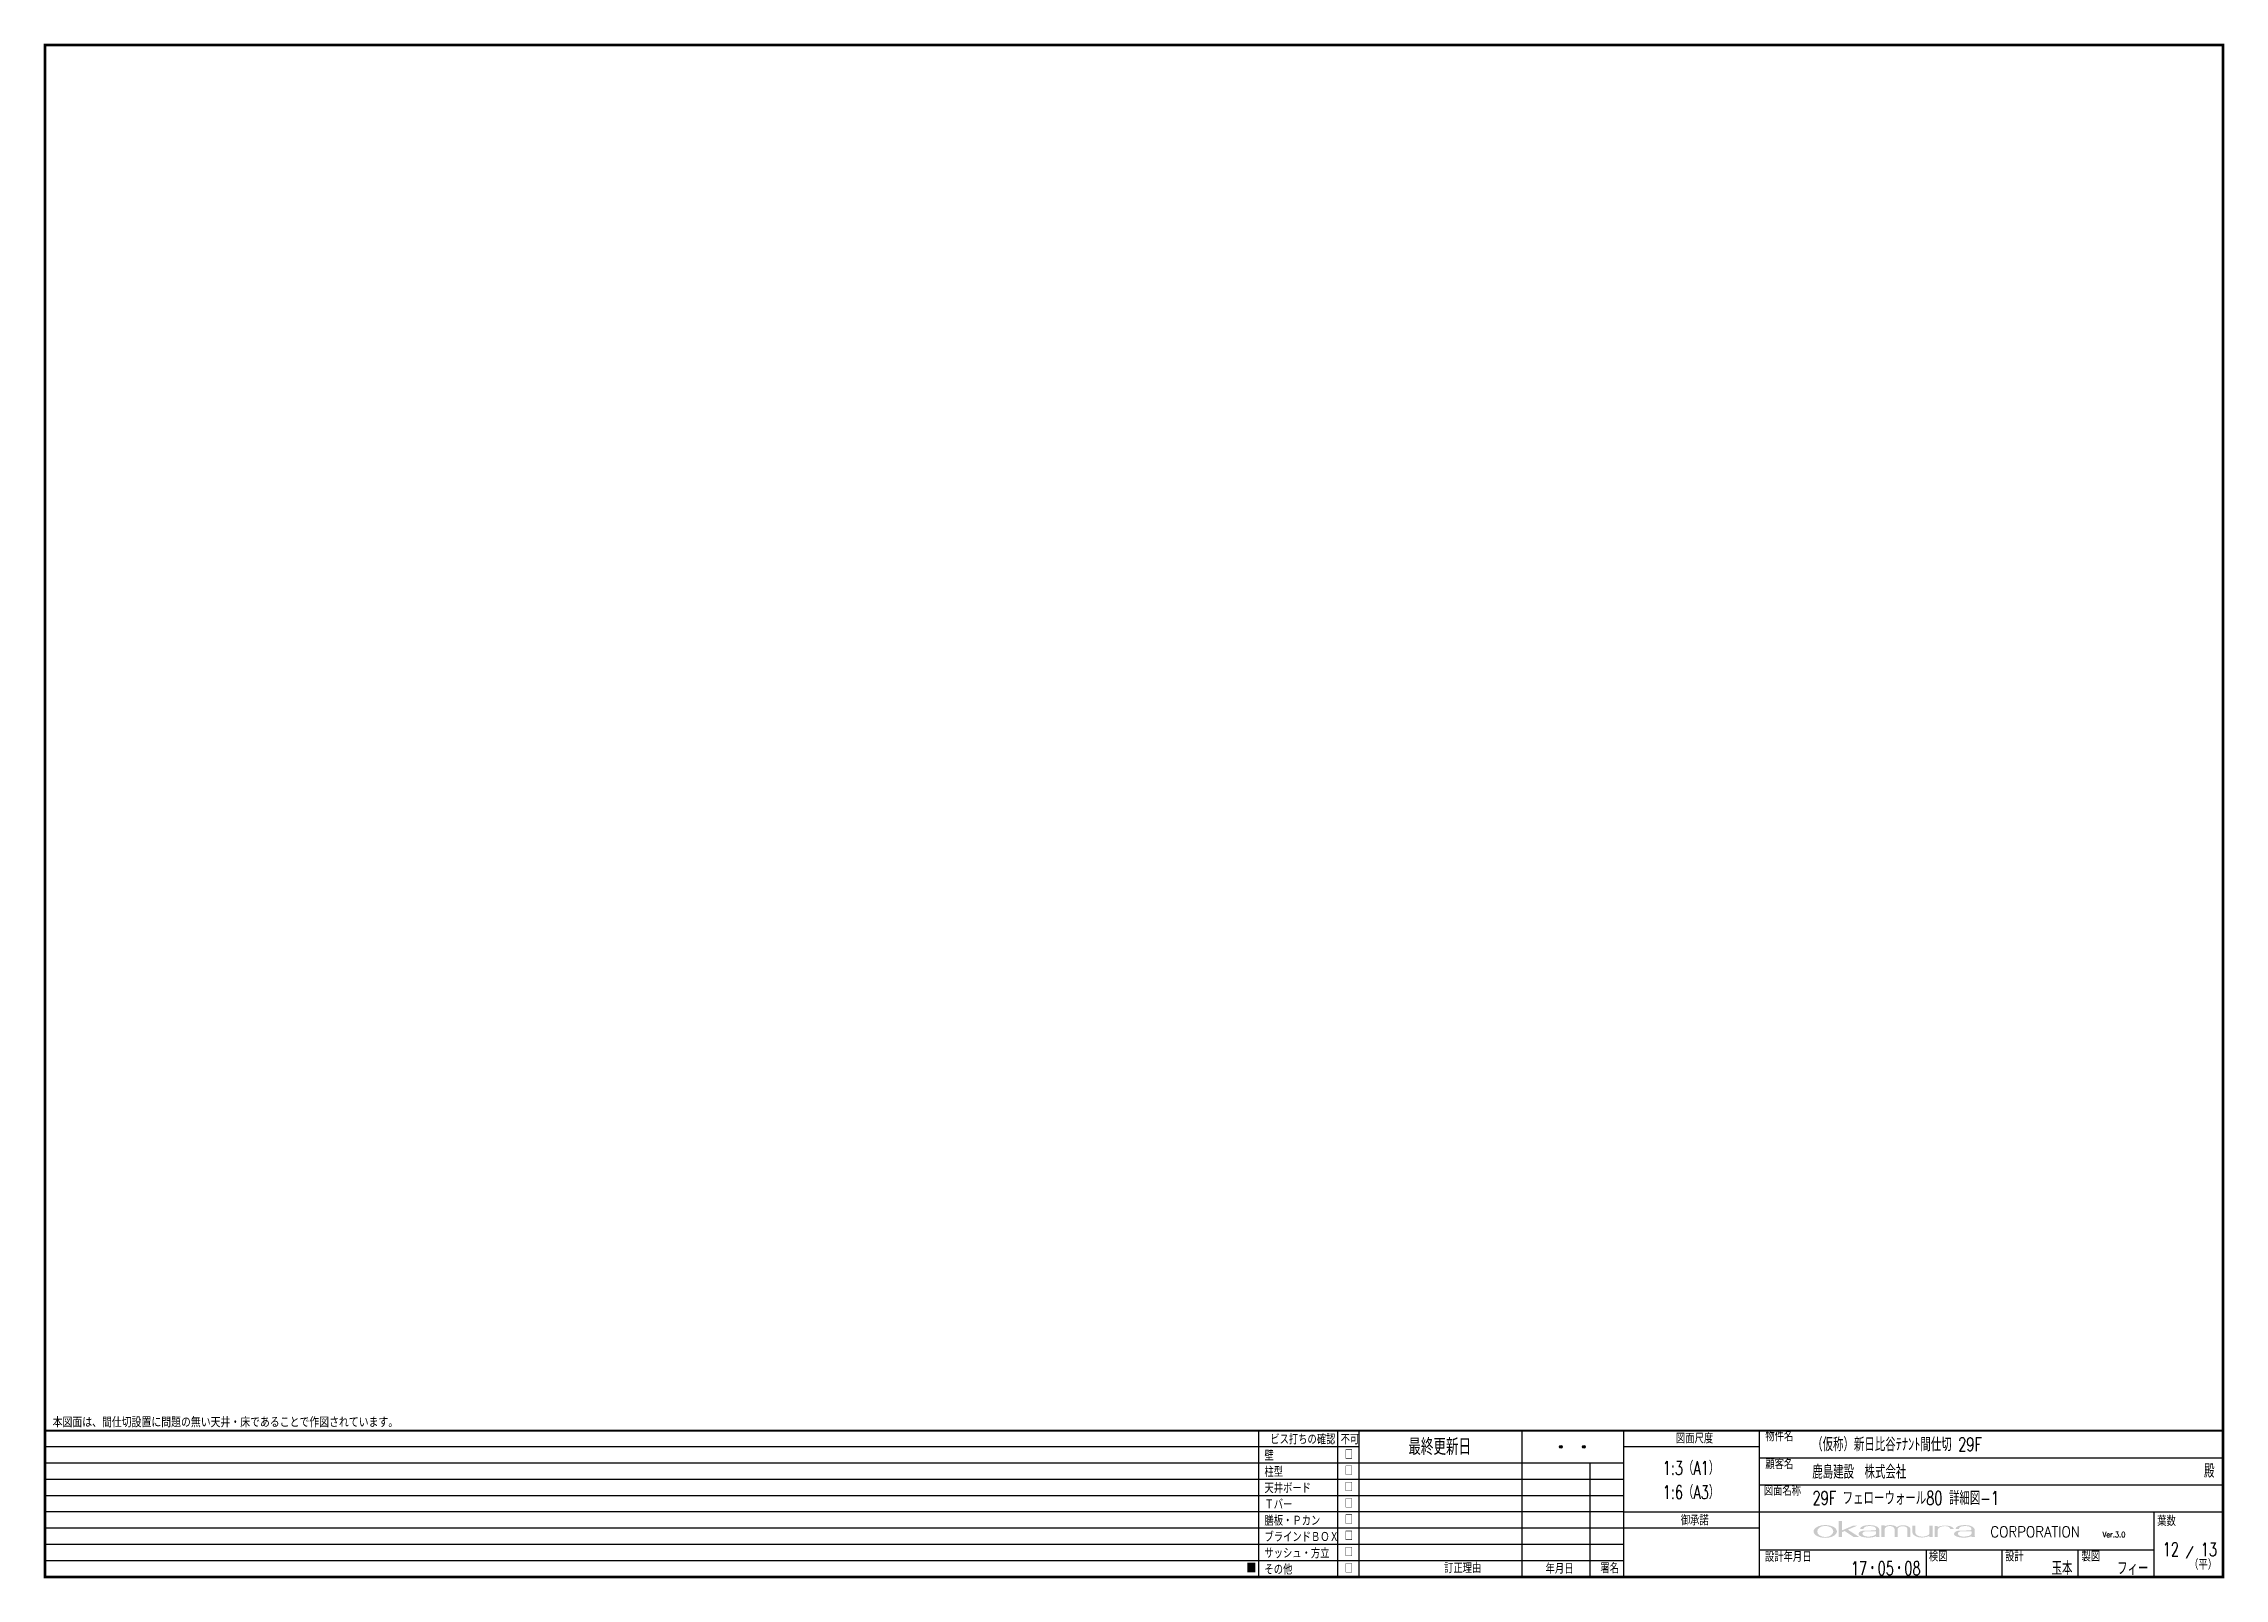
# Model space of a CAD drawing. Extents: x 21 to 47673, y 9 to 26406.
# Drawn here: x 5541 to 7953, y 11310 to 13008 of the extents above; entities that cross this region are included whole.
import ezdxf
from ezdxf.enums import TextEntityAlignment as Align

# ---------------------------------------------------------------- set-up
doc = ezdxf.new("R2010")
doc.units = 0
doc.header["$LTSCALE"] = 10
doc.layers.add('_図面枠', color=7, linetype='Continuous')
doc.layers.add('_図面補足', color=3, linetype='Continuous')
doc.styles.add('OKAMURA', font='simplex8.shx', dxfattribs={"width": 0.7, "bigfont": 'BIGFONT.shx'})
doc.styles.get("Standard").update_dxf_attribs({"font": 'simplex8.shx', "bigfont": 'BIGFONT.shx'})

# ---------------------------------------------------------------- blocks, each defined once
blk = doc.blocks.new('Zuwaku_A1')
at = {"layer": '_図面枠', "linetype": 'Continuous'}
h = blk.add_hatch(color=7, dxfattribs=at)
edge = h.paths.add_edge_path()
edge.add_ellipse((656.35, 16.81), major_axis=(-4.3, 0), ratio=0.54777, start_angle=0, end_angle=360)
edge = h.paths.add_edge_path(flags=16)
edge.add_ellipse((656.35, 16.81), major_axis=(-2.96, 0), ratio=0.693584, start_angle=0, end_angle=360)
h.paths.add_polyline_path([(664.66, 17.47), (668.1, 18.92), (666.56, 18.92), (662.5, 17.2), (662.51, 20.72), (661.35, 20.72), (661.35, 14.72), (662.51, 14.72), (662.51, 16.55), (663.49, 16.97), (666.91, 14.72), (668.96, 14.72)])
edge = h.paths.add_edge_path()
edge.add_spline(control_points=[(676.26, 15.22), (676.26, 15.22), (676.26, 17.51), (676.26, 17.51)], knot_values=[0, 0, 0, 0, 1, 1, 1, 1], degree=3, periodic=0)
edge.add_spline(control_points=[(676.26, 17.51), (676.26, 18.11), (675.3, 19.17), (672.72, 19.17)], knot_values=[1, 1, 1, 1, 2, 2, 2, 2], degree=3, periodic=0)
edge.add_spline(control_points=[(672.72, 19.17), (670.78, 19.17), (669.21, 18.67), (669.21, 17.73)], knot_values=[2, 2, 2, 2, 3, 3, 3, 3], degree=3, periodic=0)
edge.add_line((669.21, 17.73), (670.42, 17.73))
edge.add_spline(control_points=[(670.42, 17.73), (670.42, 17.89), (670.53, 18.83), (672.75, 18.83)], knot_values=[5, 5, 5, 5, 6, 6, 6, 6], degree=3, periodic=0)
edge.add_spline(control_points=[(672.75, 18.83), (674.87, 18.83), (674.98, 18.01), (675.06, 17.73)], knot_values=[6, 6, 6, 6, 7, 7, 7, 7], degree=3, periodic=0)
edge.add_spline(control_points=[(675.06, 17.73), (675.06, 17.73), (675.11, 17.5), (675.02, 17.39)], knot_values=[7, 7, 7, 7, 8, 8, 8, 8], degree=3, periodic=0)
edge.add_spline(control_points=[(675.02, 17.39), (674.89, 17.22), (674.39, 17.22), (674.39, 17.22)], knot_values=[8, 8, 8, 8, 9, 9, 9, 9], degree=3, periodic=0)
edge.add_spline(control_points=[(674.39, 17.22), (673.93, 17.13), (670.82, 17.15), (670.82, 17.15)], knot_values=[9, 9, 9, 9, 10, 10, 10, 10], degree=3, periodic=0)
edge.add_spline(control_points=[(670.82, 17.15), (670.08, 17.15), (668.59, 16.77), (668.59, 15.89)], knot_values=[10, 10, 10, 10, 11, 11, 11, 11], degree=3, periodic=0)
edge.add_spline(control_points=[(668.59, 15.89), (668.59, 15.13), (670.18, 14.52), (672.15, 14.52)], knot_values=[11, 11, 11, 11, 12, 12, 12, 12], degree=3, periodic=0)
edge.add_spline(control_points=[(672.15, 14.52), (673.24, 14.52), (674.22, 14.71), (674.88, 15.01)], knot_values=[12, 12, 12, 12, 13, 13, 13, 13], degree=3, periodic=0)
edge.add_spline(control_points=[(674.88, 15.01), (674.88, 15.01), (675.02, 15.08), (675.06, 14.98)], knot_values=[13, 13, 13, 13, 14, 14, 14, 14], degree=3, periodic=0)
edge.add_spline(control_points=[(675.06, 14.98), (675.09, 14.87), (675.22, 14.75), (675.36, 14.75), (675.51, 14.75), (676.3, 14.75), (676.3, 14.75)], knot_values=[14, 14, 14, 14, 15, 15, 15, 16, 16, 16, 16], degree=3, periodic=0)
edge.add_spline(control_points=[(676.3, 14.75), (676.3, 14.75), (676.37, 14.75), (676.37, 14.79), (676.37, 14.84), (676.26, 15.09), (676.26, 15.22)], knot_values=[16, 16, 16, 16, 17, 17, 17, 18, 18, 18, 18], degree=3, periodic=0)
edge = h.paths.add_edge_path(flags=16)
edge.add_spline(control_points=[(670.06, 15.97), (670.06, 16.26), (670.35, 16.87), (671.31, 16.87)], knot_values=[3, 3, 3, 3, 4, 4, 4, 4], degree=3, periodic=0)
edge.add_spline(control_points=[(671.31, 16.87), (671.31, 16.87), (674.93, 16.87), (674.93, 16.87)], knot_values=[4, 4, 4, 4, 5, 5, 5, 5], degree=3, periodic=0)
edge.add_spline(control_points=[(674.93, 16.87), (675.02, 16.87), (675.09, 16.8), (675.09, 16.72)], knot_values=[5, 5, 5, 5, 6, 6, 6, 6], degree=3, periodic=0)
edge.add_spline(control_points=[(675.09, 16.72), (675.09, 16.72), (675.09, 16.72), (675.09, 16.72)], knot_values=[6, 6, 6, 6, 7, 7, 7, 7], degree=3, periodic=0)
edge.add_spline(control_points=[(675.09, 16.72), (675.09, 16.72), (675.09, 15.97), (675.09, 15.97)], knot_values=[0, 0, 0, 0, 1, 1, 1, 1], degree=3, periodic=0)
edge.add_spline(control_points=[(675.09, 15.97), (675.09, 15.37), (673.57, 14.9), (672.22, 14.9)], knot_values=[1, 1, 1, 1, 2, 2, 2, 2], degree=3, periodic=0)
edge.add_spline(control_points=[(672.22, 14.9), (671.02, 14.9), (670.06, 15.37), (670.06, 15.97)], knot_values=[2, 2, 2, 2, 3, 3, 3, 3], degree=3, periodic=0)
edge = h.paths.add_edge_path()
edge.add_spline(control_points=[(678.22, 17.51), (678.24, 18.31), (679.09, 18.82), (680.09, 18.82)], knot_values=[8, 8, 8, 8, 9, 9, 9, 9], degree=3, periodic=0)
edge.add_spline(control_points=[(680.09, 18.82), (681.11, 18.82), (681.88, 18.27), (681.88, 17.77)], knot_values=[9, 9, 9, 9, 10, 10, 10, 10], degree=3, periodic=0)
edge.add_spline(control_points=[(681.88, 17.77), (681.88, 17.77), (681.88, 14.72), (681.88, 14.72)], knot_values=[10, 10, 10, 10, 11, 11, 11, 11], degree=3, periodic=0)
edge.add_spline(control_points=[(681.88, 14.72), (681.88, 14.72), (682.99, 14.72), (682.99, 14.72)], knot_values=[11, 11, 11, 11, 12, 12, 12, 12], degree=3, periodic=0)
edge.add_spline(control_points=[(682.99, 14.72), (682.99, 14.72), (682.99, 17.65), (682.99, 17.65)], knot_values=[12, 12, 12, 12, 13, 13, 13, 13], degree=3, periodic=0)
edge.add_spline(control_points=[(682.99, 17.65), (682.99, 17.65), (682.99, 17.65), (682.99, 17.65)], knot_values=[13, 13, 13, 13, 13.99999, 13.99999, 13.99999, 13.99999], degree=3, periodic=0)
edge.add_spline(control_points=[(682.99, 17.65), (682.99, 18.08), (683.82, 18.76), (684.83, 18.76)], knot_values=[14, 14, 14, 14, 15, 15, 15, 15], degree=3, periodic=0)
edge.add_spline(control_points=[(684.83, 18.76), (685.85, 18.76), (686.62, 18.31), (686.62, 17.8)], knot_values=[15, 15, 15, 15, 16, 16, 16, 16], degree=3, periodic=0)
edge.add_spline(control_points=[(686.62, 17.8), (686.62, 17.8), (686.62, 14.71), (686.62, 14.71)], knot_values=[16, 16, 16, 16, 17, 17, 17, 17], degree=3, periodic=0)
edge.add_spline(control_points=[(686.62, 14.71), (686.62, 14.71), (687.73, 14.71), (687.73, 14.71)], knot_values=[17, 17, 17, 17, 18, 18, 18, 18], degree=3, periodic=0)
edge.add_spline(control_points=[(687.73, 14.71), (687.73, 14.71), (687.73, 17.81), (687.73, 17.81)], knot_values=[18, 18, 18, 18, 19, 19, 19, 19], degree=3, periodic=0)
edge.add_spline(control_points=[(687.73, 17.81), (687.73, 18.33), (686.53, 19.13), (685.11, 19.13)], knot_values=[19, 19, 19, 19, 20, 20, 20, 20], degree=3, periodic=0)
edge.add_spline(control_points=[(685.11, 19.13), (684.1, 19.13), (683.18, 18.79), (682.75, 18.35)], knot_values=[0, 0, 0, 0, 1, 1, 1, 1], degree=3, periodic=0)
edge.add_spline(control_points=[(682.75, 18.35), (682.32, 18.9), (681.51, 19.16), (680.37, 19.16)], knot_values=[1, 1, 1, 1, 2, 2, 2, 2], degree=3, periodic=0)
edge.add_spline(control_points=[(680.37, 19.16), (679.61, 19.16), (678.81, 19), (678.24, 18.74)], knot_values=[2, 2, 2, 2, 3, 3, 3, 3], degree=3, periodic=0)
edge.add_spline(control_points=[(678.24, 18.74), (678.24, 18.74), (678.24, 19.07), (678.24, 19.07)], knot_values=[3, 3, 3, 3, 4, 4, 4, 4], degree=3, periodic=0)
edge.add_spline(control_points=[(678.24, 19.07), (678.24, 19.07), (677.06, 19.07), (677.06, 19.07)], knot_values=[4, 4, 4, 4, 5, 5, 5, 5], degree=3, periodic=0)
edge.add_spline(control_points=[(677.06, 19.07), (677.06, 19.07), (677.06, 14.72), (677.06, 14.72)], knot_values=[5, 5, 5, 5, 6, 6, 6, 6], degree=3, periodic=0)
edge.add_spline(control_points=[(677.06, 14.72), (677.06, 14.72), (678.22, 14.72), (678.22, 14.72)], knot_values=[6, 6, 6, 6, 7, 7, 7, 7], degree=3, periodic=0)
edge.add_spline(control_points=[(678.22, 14.72), (678.22, 14.72), (678.22, 17.51), (678.22, 17.51)], knot_values=[7, 7, 7, 7, 8, 8, 8, 8], degree=3, periodic=0)
edge = h.paths.add_edge_path()
edge.add_spline(control_points=[(689.57, 16.35), (689.57, 16.35), (689.57, 18.89), (689.57, 18.89)], knot_values=[3, 3, 3, 3, 4, 4, 4, 4], degree=3, periodic=0)
edge.add_spline(control_points=[(689.57, 18.89), (689.57, 18.89), (688.46, 18.89), (688.46, 18.89)], knot_values=[4, 4, 4, 4, 5, 5, 5, 5], degree=3, periodic=0)
edge.add_spline(control_points=[(688.46, 18.89), (688.46, 18.89), (688.46, 16.46), (688.46, 16.46)], knot_values=[5, 5, 5, 5, 6, 6, 6, 6], degree=3, periodic=0)
edge.add_spline(control_points=[(688.46, 16.46), (688.46, 15.53), (689.96, 14.56), (691.9, 14.56)], knot_values=[6, 6, 6, 6, 7, 7, 7, 7], degree=3, periodic=0)
edge.add_spline(control_points=[(691.9, 14.56), (692.86, 14.56), (694.01, 14.84), (694.77, 15.22)], knot_values=[7, 7, 7, 7, 8, 8, 8, 8], degree=3, periodic=0)
edge.add_spline(control_points=[(694.77, 15.22), (694.77, 15.22), (694.76, 14.71), (694.76, 14.71)], knot_values=[8, 8, 8, 8, 9, 9, 9, 9], degree=3, periodic=0)
edge.add_spline(control_points=[(694.76, 14.71), (694.76, 14.71), (695.94, 14.71), (695.94, 14.71)], knot_values=[9, 9, 9, 9, 10, 10, 10, 10], degree=3, periodic=0)
edge.add_spline(control_points=[(695.94, 14.71), (695.94, 14.71), (695.94, 18.89), (695.94, 18.89)], knot_values=[10, 10, 10, 10, 11, 11, 11, 11], degree=3, periodic=0)
edge.add_spline(control_points=[(695.94, 18.89), (695.94, 18.89), (694.78, 18.89), (694.78, 18.89)], knot_values=[11, 11, 11, 11, 12, 12, 12, 12], degree=3, periodic=0)
edge.add_spline(control_points=[(694.78, 18.89), (694.78, 18.89), (694.78, 16.01), (694.78, 16.01)], knot_values=[0, 0, 0, 0, 1, 1, 1, 1], degree=3, periodic=0)
edge.add_spline(control_points=[(694.78, 16.01), (694.69, 15.42), (693.28, 14.88), (692.1, 14.88)], knot_values=[1, 1, 1, 1, 2, 2, 2, 2], degree=3, periodic=0)
edge.add_spline(control_points=[(692.1, 14.88), (690.41, 14.88), (689.57, 15.85), (689.57, 16.35)], knot_values=[2, 2, 2, 2, 3, 3, 3, 3], degree=3, periodic=0)
edge = h.paths.add_edge_path()
edge.add_spline(control_points=[(697.85, 17.5), (697.85, 17.5), (697.86, 17.5), (697.86, 17.5)], knot_values=[6, 6, 6, 6, 6.99999, 6.99999, 6.99999, 6.99999], degree=3, periodic=0)
edge.add_spline(control_points=[(697.86, 17.5), (697.86, 18.11), (699.07, 18.79), (700.55, 18.79)], knot_values=[7, 7, 7, 7, 8, 8, 8, 8], degree=3, periodic=0)
edge.add_spline(control_points=[(700.55, 18.79), (701.81, 18.79), (702.29, 18.22), (702.44, 17.73)], knot_values=[8, 8, 8, 8, 9, 9, 9, 9], degree=3, periodic=0)
edge.add_spline(control_points=[(702.44, 17.73), (702.44, 17.73), (703.75, 17.73), (703.75, 17.73)], knot_values=[9, 9, 9, 9, 10, 10, 10, 10], degree=3, periodic=0)
edge.add_spline(control_points=[(703.75, 17.73), (703.51, 18.42), (702.69, 18.97), (700.56, 18.97)], knot_values=[10, 10, 10, 10, 11, 11, 11, 11], degree=3, periodic=0)
edge.add_spline(control_points=[(700.56, 18.97), (699.45, 18.97), (698.49, 18.76), (697.85, 18.45)], knot_values=[0, 0, 0, 0, 1, 1, 1, 1], degree=3, periodic=0)
edge.add_spline(control_points=[(697.85, 18.45), (697.85, 18.45), (697.85, 18.88), (697.85, 18.88)], knot_values=[1, 1, 1, 1, 2, 2, 2, 2], degree=3, periodic=0)
edge.add_spline(control_points=[(697.85, 18.88), (697.85, 18.88), (696.71, 18.88), (696.71, 18.88)], knot_values=[2, 2, 2, 2, 3, 3, 3, 3], degree=3, periodic=0)
edge.add_spline(control_points=[(696.71, 18.88), (696.71, 18.88), (696.71, 14.72), (696.71, 14.72)], knot_values=[3, 3, 3, 3, 4, 4, 4, 4], degree=3, periodic=0)
edge.add_spline(control_points=[(696.71, 14.72), (696.71, 14.72), (697.85, 14.72), (697.85, 14.72)], knot_values=[4, 4, 4, 4, 5, 5, 5, 5], degree=3, periodic=0)
edge.add_spline(control_points=[(697.85, 14.72), (697.85, 14.72), (697.85, 17.5), (697.85, 17.5)], knot_values=[5, 5, 5, 5, 6, 6, 6, 6], degree=3, periodic=0)
edge = h.paths.add_edge_path()
edge.add_spline(control_points=[(711.44, 15.22), (711.44, 15.22), (711.44, 17.51), (711.44, 17.51)], knot_values=[0, 0, 0, 0, 1, 1, 1, 1], degree=3, periodic=0)
edge.add_spline(control_points=[(711.44, 17.51), (711.44, 18.11), (710.48, 19.17), (707.9, 19.17)], knot_values=[1, 1, 1, 1, 2, 2, 2, 2], degree=3, periodic=0)
edge.add_spline(control_points=[(707.9, 19.17), (705.96, 19.17), (704.39, 18.67), (704.39, 17.73)], knot_values=[2, 2, 2, 2, 3, 3, 3, 3], degree=3, periodic=0)
edge.add_line((704.39, 17.73), (705.6, 17.73))
edge.add_spline(control_points=[(705.6, 17.73), (705.6, 17.89), (705.71, 18.83), (707.93, 18.83)], knot_values=[5, 5, 5, 5, 6, 6, 6, 6], degree=3, periodic=0)
edge.add_spline(control_points=[(707.93, 18.83), (710.05, 18.83), (710.16, 18.01), (710.24, 17.73)], knot_values=[6, 6, 6, 6, 7, 7, 7, 7], degree=3, periodic=0)
edge.add_spline(control_points=[(710.24, 17.73), (710.24, 17.73), (710.29, 17.5), (710.21, 17.39)], knot_values=[7, 7, 7, 7, 8, 8, 8, 8], degree=3, periodic=0)
edge.add_spline(control_points=[(710.21, 17.39), (710.07, 17.22), (709.57, 17.22), (709.57, 17.22)], knot_values=[8, 8, 8, 8, 9, 9, 9, 9], degree=3, periodic=0)
edge.add_spline(control_points=[(709.57, 17.22), (709.11, 17.13), (706, 17.15), (706, 17.15)], knot_values=[9, 9, 9, 9, 10, 10, 10, 10], degree=3, periodic=0)
edge.add_spline(control_points=[(706, 17.15), (705.27, 17.15), (703.77, 16.77), (703.77, 15.89)], knot_values=[10, 10, 10, 10, 11, 11, 11, 11], degree=3, periodic=0)
edge.add_spline(control_points=[(703.77, 15.89), (703.77, 15.13), (705.36, 14.52), (707.33, 14.52)], knot_values=[11, 11, 11, 11, 12, 12, 12, 12], degree=3, periodic=0)
edge.add_spline(control_points=[(707.33, 14.52), (708.42, 14.52), (709.4, 14.71), (710.06, 15.01)], knot_values=[12, 12, 12, 12, 13, 13, 13, 13], degree=3, periodic=0)
edge.add_spline(control_points=[(710.06, 15.01), (710.06, 15.01), (710.2, 15.08), (710.24, 14.98)], knot_values=[13, 13, 13, 13, 14, 14, 14, 14], degree=3, periodic=0)
edge.add_spline(control_points=[(710.24, 14.98), (710.27, 14.87), (710.4, 14.75), (710.55, 14.75), (710.69, 14.75), (711.48, 14.75), (711.48, 14.75)], knot_values=[14, 14, 14, 14, 15, 15, 15, 16, 16, 16, 16], degree=3, periodic=0)
edge.add_spline(control_points=[(711.48, 14.75), (711.48, 14.75), (711.56, 14.75), (711.56, 14.79), (711.56, 14.84), (711.44, 15.09), (711.44, 15.22)], knot_values=[16, 16, 16, 16, 17, 17, 17, 18, 18, 18, 18], degree=3, periodic=0)
edge = h.paths.add_edge_path(flags=16)
edge.add_spline(control_points=[(710.27, 15.97), (710.27, 15.97), (710.27, 16.72), (710.27, 16.72)], knot_values=[0, 0, 0, 0, 1, 1, 1, 1], degree=3, periodic=0)
edge.add_spline(control_points=[(710.27, 16.72), (710.27, 16.8), (710.2, 16.87), (710.11, 16.87)], knot_values=[5, 5, 5, 5, 6, 6, 6, 6], degree=3, periodic=0)
edge.add_spline(control_points=[(710.11, 16.87), (710.11, 16.87), (706.49, 16.87), (706.49, 16.87)], knot_values=[4, 4, 4, 4, 5, 5, 5, 5], degree=3, periodic=0)
edge.add_spline(control_points=[(706.49, 16.87), (705.54, 16.87), (705.24, 16.26), (705.24, 15.97)], knot_values=[3, 3, 3, 3, 4, 4, 4, 4], degree=3, periodic=0)
edge.add_spline(control_points=[(705.24, 15.97), (705.24, 15.37), (706.2, 14.9), (707.4, 14.9)], knot_values=[2, 2, 2, 2, 3, 3, 3, 3], degree=3, periodic=0)
edge.add_spline(control_points=[(707.4, 14.9), (708.75, 14.9), (710.27, 15.37), (710.27, 15.97)], knot_values=[1, 1, 1, 1, 2, 2, 2, 2], degree=3, periodic=0)
at = {"layer": '_図面枠', "color": 7}
for p, q in [((476.5, 54), (476.5, 0)), ((632, 44), (803, 44)), ((632, 34), (803, 34))]:
    blk.add_line(p, q, dxfattribs=at)
at = {"layer": '_図面枠', "color": 7, "linetype": 'Continuous'}
for p, q in [((544.5, 54), (544.5, 0)), ((484.5, 48), (0, 48)), ((582, 42), (0, 42)), ((569.5, 42), (569.5, 0)), ((632, 48), (582, 48)), ((582, 36), (0, 36)), ((582, 30), (0, 30)), ((484.5, 24), (0, 24)), ((632, 18), (0, 18)), ((582, 24), (484.5, 24)), ((582, 12), (0, 12)), ((693.5, 10), (693.5, 0)), ((721.5, 10), (721.5, 0)), ((749.5, 10), (749.5, 0)), ((789.56, 6.99), (791.94, 11.38)), ((582, 6), (0, 6))]:
    blk.add_line(p, q, dxfattribs=at)
at = {"layer": '_図面枠', "color": 7, "const_width": 1}
blk.add_lwpolyline([(803, 565), (0, 565), (0, 0), (803, 0)], close=True, dxfattribs=at)
at = {"layer": '_図面枠', "color": 7}
for points, const_width in [([(0, 54), (803, 54)], 0.7), ([(582, 24), (803, 24)], 0.5), ([(632, 10), (777.5, 10)], 0.5)]:
    blk.add_lwpolyline(points, dxfattribs=dict(at, const_width=const_width))
at = {"layer": '_図面枠', "color": 7, "linetype": 'Continuous', "const_width": 0.5}
for points in [[(447.5, 54), (447.5, 0)], [(484.5, 54), (484.5, 0)], [(582, 54), (582, 0)], [(632, 54), (632, 0)], [(777.5, 24), (777.5, 0)]]:
    blk.add_lwpolyline(points, dxfattribs=at)
at = {"layer": '_図面枠', "color": 7, "linetype": 'Continuous'}
for centre, radius in [((558.84, 48.01), 0.5), ((558.84, 48.01), 0.25), ((567.34, 48.01), 0.5), ((567.34, 48.01), 0.25)]:
    blk.add_circle(centre, radius, dxfattribs=at)
at = {"layer": '_図面枠', "color": 3, "style": 'OKAMURA', "width": 0.7}
for s, height, p in [('ビス打ちの確認', 3.5, (451.74, 48.95)), ('不可', 3.5, (477.67, 48.95)), ('最終更新日', 6, (502.65, 45.02)), ('図面尺度 ', 3.5, (601.31, 49.3)), ('物件名 ', 3.5, (634.27, 50.08)), ('壁', 3.5, (449.59, 42.95)), ('柱型', 3.5, (449.59, 36.95)), ('顧客名 ', 3.5, (634.27, 39.81)), ('殿', 5, (796, 36.61)), ('天井ボード', 3.5, (449.59, 30.95)), ('図面名称 ', 3.5, (633.67, 29.99)), ('Ｔバー', 3.5, (449.59, 24.95)), ('膳板・Ｐカン', 3.5, (449.59, 18.95)), ('ブラインドＢＯＸ', 3.5, (449.59, 12.95)), ('御承諾', 3.5, (603.08, 19.09)), ('葉数 ', 3.5, (778.75, 18.84)), ('サッシュ・方立', 3.5, (449.59, 6.95)), ('設計年月日 ', 3.5, (634.13, 5.63)), ('検図 ', 3.5, (694.58, 5.77)), ('設計 ', 3.5, (722.64, 5.77)), ('製図 ', 3.5, (750.84, 5.77)), ('その他', 3.5, (449.59, 0.95)), ('訂正理由 ', 3.5, (515.81, 1.46)), ('年月日 ', 3.5, (553.25, 1.26)), ('署名 ', 3.5, (573.44, 1.4))]:
    blk.add_text(s, height=height, dxfattribs=at).set_placement(p)
at = {"layer": '_図面枠', "color": 7, "linetype": 'Continuous', "width": 0.9}
for s, height, p in [('CORPORATION', 4, (717.23, 14.67)), ('Ver.3.0', 2, (758.59, 14.67))]:
    blk.add_text(s, height=height, dxfattribs=at).set_placement(p)
at = {"layer": '_図面枠', "color": 3, "style": 'OKAMURA', "flags": 8}
for tag, p, height, width in [('備考欄01', (3, 49.5), 3.5, 0.7), ('BUKKENNAME', (651.52, 46.4), 5, 0.7), ('備考欄02', (3, 43.5), 3.5, 0.7), ('備考欄03', (3, 37.5), 3.5, 0.7), ('ビス打ち確認01', (479.23, 43.5), 3, 0.7), ('ビス打ち確認02', (479.23, 37.5), 3, 0.7), ('図面更新内容01', (487.5, 37.5), 3, 0.7), ('KOKYAKUNAME', (651.57, 36.24), 5, 0.7), ('備考欄04', (3, 31.5), 3.5, 0.7), ('ビス打ち確認03', (479.23, 31.5), 3, 0.7), ('図面更新内容02', (487.5, 31.5), 3, 0.7), ('ZUMENNAME(FREE_INPUT)', (651.66, 26.61), 5, 0.7), ('備考欄05', (3, 25.5), 3.5, 0.7), ('ビス打ち確認04', (479.23, 25.5), 3, 0.7), ('図面更新内容03', (487.5, 25.5), 3, 0.7), ('備考欄06', (3, 19.5), 3.5, 0.7), ('備考欄07', (3, 13.5), 3.5, 0.7), ('ビス打ち確認05', (479.23, 19.5), 3, 0.7), ('ビス打ち確認06', (479.23, 13.5), 3, 0.7), ('図面更新内容04', (487.5, 19.5), 3, 0.7), ('図面更新内容05', (487.5, 13.5), 3, 0.7), ('備考欄08', (3, 7.5), 3.5, 0.7), ('ビス打ち確認07', (479.23, 7.5), 3, 0.7), ('図面更新内容06', (487.5, 7.5), 3, 0.7), ('備考欄09', (3, 1.5), 3.5, 0.7), ('避難安全検証法', (442.95, 1.45), 3.5, 0.8), ('ビス打ち確認08', (479.23, 1.5), 3, 0.7)]:
    blk.add_attdef(tag, p, '', height=height, dxfattribs=dict(at, width=width))
at = {"layer": '_図面枠', "color": 3, "style": 'OKAMURA', "width": 0.7, "flags": 8}
for tag, height, p in [('最終更新年', 4, (556.84, 46)), ('最終更新月', 4, (565.34, 46)), ('最終更新日', 4, (573.84, 46)), ('SYODAKU-DATE', 5, (629.18, 4.9)), ('YOUSUU-KO', 5, (786.75, 7.74)), ('YOUSUU', 5, (800.8, 7.67)), ('SEKKEI-DATE', 5, (691.5, 0.75)), ('KENZU', 5, (719.5, 0.75)), ('SEKKEI', 5, (747.5, 0.75)), ('SEIZU', 5, (775.5, 0.75))]:
    blk.add_attdef(tag, text='', height=height, dxfattribs=at).set_placement(p, align=Align.RIGHT)
for tag, height, p in [('図面更新日01', 3, (557, 37.5)), ('更新者名01', 3, (575.75, 37.5)), ('ZUMENSCALE', 5, (606.84, 37.68)), ('図面更新日02', 3, (557, 31.5)), ('更新者名02', 3, (575.75, 31.5)), ('ZUMENSCALE02', 5, (606.84, 28.78)), ('図面更新日03', 3, (557, 25.5)), ('更新者名03', 3, (575.75, 25.5)), ('図面更新日04', 3, (557, 19.5)), ('図面更新日05', 3, (557, 13.5)), ('更新者名04', 3, (575.75, 19.5)), ('更新者名05', 3, (575.75, 13.5)), ('図面更新日06', 3, (557, 7.5)), ('SYODAKUCHECK', 8, (597.3, 4.9)), ('更新者名06', 3, (575.75, 7.5))]:
    blk.add_attdef(tag, text='', height=height, dxfattribs=at).set_placement(p, align=Align.CENTER)
at = {"layer": '_図面補足', "color": 2, "style": 'OKAMURA', "width": 0.8, "flags": 8}
blk.add_attdef('注意事項', (2.82, 55.24), '', height=3.5, dxfattribs=at)
at = {"layer": 'Defpoints', "style": 'OKAMURA', "width": 0.7, "flags": 8}
blk.add_attdef('ZUWAKUTYPE', text='', height=3.5, dxfattribs=at).set_placement((800.8, 2.77), align=Align.RIGHT)

msp = doc.modelspace()

# ---------------------------------------------------------------- block references
at = {"layer": '_図面枠', "xscale": 3, "yscale": 3, "zscale": 3}
msp.add_blockref('Zuwaku_A1', (5542.2162, 11311.2551), dxfattribs=at).add_auto_attribs({'ZUMENSCALE': '1:3（A1）', 'ZUMENSCALE02': '1:6（A3）', 'BUKKENNAME': '（仮称）新日比谷ﾃﾅﾝﾄ間仕切 29F', 'KOKYAKUNAME': '鹿島建設\u3000株式会社', 'ZUMENNAME(FREE_INPUT)': '29F フェローウォール80 詳細図-1', 'SEKKEI-DATE': '17・05・08', 'SEKKEI': '玉本', 'SEIZU': 'フィー', 'YOUSUU-KO': '12', 'YOUSUU': '13', 'ZUWAKUTYPE': '（平）', '避難安全検証法': '■', '注意事項': '本図面は、間仕切設置に問題の無い天井・床であることで作図されています。', 'ビス打ち確認01': '□', 'ビス打ち確認02': '□', 'ビス打ち確認03': '□', 'ビス打ち確認04': '□', 'ビス打ち確認05': '□', 'ビス打ち確認06': '□', 'ビス打ち確認07': '□', 'ビス打ち確認08': '□'})

doc.saveas('drawing.dxf')
